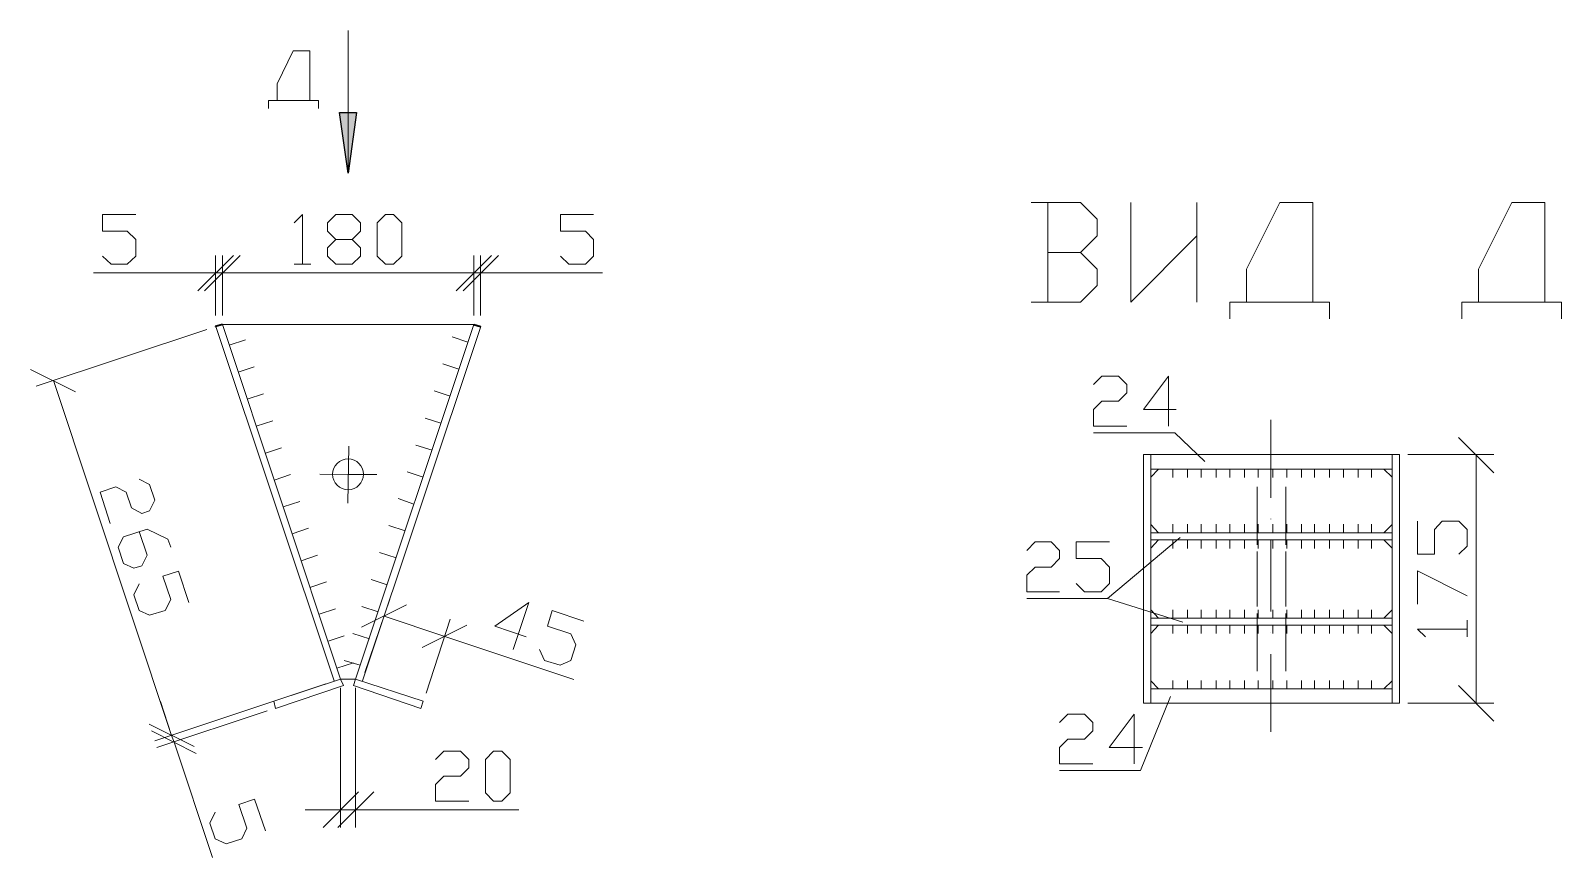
# Model space of a CAD drawing. Header units: millimetres. Extents: x -258556 to -95372, y 16759 to 83874.
# Drawn here: x -127445.9 to -127338.5, y 42029.7 to 42087.8 of the extents above; entities that cross this region are included whole.
import ezdxf

# ---------------------------------------------------------------- set-up
doc = ezdxf.new("R2010")
doc.units = ezdxf.units.MM
doc.header["$LTSCALE"] = 0.5

msp = doc.modelspace()

# ---------------------------------------------------------------- hatches: boundary and pattern name
msp.add_hatch(color=1).paths.add_polyline_path([(-127423.672, 42077.77), (-127424.258, 42082.038), (-127423.07, 42082.038)])

# ---------------------------------------------------------------- linework, layer by layer
at = {"color": 1, "linetype": 'Continuous', "lineweight": 18}
for points in [[(-127423.672, 42087.786), (-127423.672, 42077.77), (-127423.672, 42077.77)], [(-127423.672, 42077.77), (-127423.672, 42087.717), (-127423.672, 42087.717)], [(-127432.949, 42066.997), (-127424.653, 42042.112), (-127424.653, 42042.112)], [(-127423.139, 42042.249), (-127418.389, 42040.7), (-127418.561, 42040.184), (-127423.277, 42041.802), (-127423.139, 42042.249), (-127414.844, 42067.135), (-127432.467, 42067.135), (-127424.206, 42042.249), (-127423.999, 42041.802), (-127428.749, 42040.184), (-127428.887, 42040.7), (-127424.206, 42042.249)], [(-127414.362, 42066.997), (-127422.657, 42042.112), (-127422.657, 42042.112)]]:
    msp.add_lwpolyline(points, dxfattribs=at)
at = {"color": 0, "linetype": 'Continuous', "lineweight": 13}
msp.add_lwpolyline([(-127429.248, 42082.314), (-127429.248, 42082.882), (-127426.34, 42082.882), (-127426.34, 42086.375), (-127427.51, 42086.375), (-127428.646, 42084.052), (-127428.646, 42082.882), (-127425.738, 42082.882), (-127425.738, 42082.314)], dxfattribs=at)
at = {"color": 1, "linetype": 'Continuous', "lineweight": -2}
msp.add_lwpolyline([(-127423.672, 42077.77), (-127424.258, 42082.038), (-127423.07, 42082.038)], close=True, dxfattribs=at)
at = {"color": 7, "linetype": 'Continuous', "lineweight": 5, "true_color": 0x000007}
for points in [[(-127372.267, 42072.194), (-127371.097, 42073.365), (-127371.097, 42074.535), (-127372.267, 42075.705), (-127375.743, 42075.705)], [(-127374.573, 42075.705), (-127374.573, 42068.718), (-127374.573, 42068.718)], [(-127368.756, 42075.705), (-127368.756, 42068.718), (-127364.109, 42073.365), (-127364.109, 42068.718), (-127364.109, 42075.705)], [(-127361.803, 42067.548), (-127361.803, 42068.718), (-127355.986, 42068.718), (-127355.986, 42075.705), (-127358.292, 42075.705), (-127360.633, 42071.024), (-127360.633, 42068.718), (-127354.816, 42068.718), (-127354.816, 42067.548)], [(-127345.523, 42067.548), (-127345.523, 42068.718), (-127339.706, 42068.718), (-127339.706, 42075.705), (-127342.012, 42075.705), (-127344.353, 42071.024), (-127344.353, 42068.718), (-127338.536, 42068.718), (-127338.536, 42067.548)], [(-127375.743, 42068.718), (-127372.267, 42068.718), (-127371.097, 42069.888), (-127371.097, 42071.024), (-127372.267, 42072.194), (-127374.573, 42072.194)], [(-127371.372, 42062.935), (-127370.787, 42063.521), (-127369.617, 42063.521), (-127369.031, 42062.935), (-127369.031, 42062.35), (-127369.617, 42061.765), (-127370.787, 42061.765), (-127371.372, 42061.18), (-127371.372, 42060.01), (-127369.031, 42060.01)], [(-127365.555, 42061.18), (-127367.861, 42061.18), (-127366.106, 42063.521), (-127366.106, 42060.01)], [(-127358.912, 42060.457), (-127358.912, 42054.984), (-127358.912, 42054.984)], [(-127363.559, 42057.532), (-127365.658, 42059.528), (-127371.372, 42059.528)], [(-127343.286, 42056.74), (-127345.764, 42059.218), (-127345.764, 42059.218)], [(-127349.309, 42058.013), (-127343.286, 42058.013), (-127343.286, 42058.013)], [(-127344.525, 42040.563), (-127344.525, 42058.013), (-127344.525, 42058.013)], [(-127365.796, 42056.981), (-127365.796, 42056.396), (-127365.796, 42056.396)], [(-127364.763, 42056.981), (-127364.763, 42056.396), (-127364.763, 42056.396)], [(-127363.8, 42056.981), (-127363.8, 42056.396), (-127363.8, 42056.396)], [(-127362.767, 42056.981), (-127362.767, 42056.396), (-127362.767, 42056.396)], [(-127361.803, 42056.981), (-127361.803, 42056.396), (-127361.803, 42056.396)], [(-127360.771, 42056.981), (-127360.771, 42056.396), (-127360.771, 42056.396)], [(-127359.807, 42056.981), (-127359.807, 42056.396), (-127359.807, 42056.396)], [(-127358.774, 42056.981), (-127358.774, 42056.396), (-127358.774, 42056.396)], [(-127357.811, 42056.981), (-127357.811, 42056.396), (-127357.811, 42056.396)], [(-127356.778, 42056.981), (-127356.778, 42056.396), (-127356.778, 42056.396)], [(-127355.849, 42056.981), (-127355.849, 42056.396), (-127355.849, 42056.396)], [(-127354.816, 42056.981), (-127354.816, 42056.396), (-127354.816, 42056.396)], [(-127353.818, 42056.981), (-127353.818, 42056.396), (-127353.818, 42056.396)], [(-127352.785, 42056.981), (-127352.785, 42056.396), (-127352.785, 42056.396)], [(-127351.856, 42056.981), (-127351.856, 42056.396), (-127351.856, 42056.396)], [(-127359.876, 42051.68), (-127359.876, 42055.742), (-127359.876, 42055.742)], [(-127357.879, 42051.68), (-127357.879, 42055.742), (-127357.879, 42055.742)], [(-127365.796, 42052.506), (-127365.796, 42053.126), (-127365.796, 42053.126)], [(-127364.763, 42052.506), (-127364.763, 42053.126), (-127364.763, 42053.126)], [(-127363.8, 42052.506), (-127363.8, 42053.126), (-127363.8, 42053.126)], [(-127362.767, 42052.506), (-127362.767, 42053.126), (-127362.767, 42053.126)], [(-127361.803, 42052.506), (-127361.803, 42053.126), (-127361.803, 42053.126)], [(-127360.771, 42052.506), (-127360.771, 42053.126), (-127360.771, 42053.126)], [(-127359.807, 42052.506), (-127359.807, 42053.126), (-127359.807, 42053.126)], [(-127358.912, 42053.47), (-127358.912, 42053.504), (-127358.912, 42053.504)], [(-127358.774, 42052.506), (-127358.774, 42053.126), (-127358.774, 42053.126)], [(-127357.811, 42052.506), (-127357.811, 42053.126), (-127357.811, 42053.126)], [(-127356.778, 42052.506), (-127356.778, 42053.126), (-127356.778, 42053.126)], [(-127355.849, 42052.506), (-127355.849, 42053.126), (-127355.849, 42053.126)], [(-127354.816, 42052.506), (-127354.816, 42053.126), (-127354.816, 42053.126)], [(-127353.818, 42052.506), (-127353.818, 42053.126), (-127353.818, 42053.126)], [(-127352.785, 42052.506), (-127352.785, 42053.126), (-127352.785, 42053.126)], [(-127351.856, 42052.506), (-127351.856, 42053.126), (-127351.856, 42053.126)], [(-127345.729, 42051.026), (-127345.144, 42051.577), (-127345.144, 42052.747), (-127345.729, 42053.332), (-127346.9, 42053.332), (-127347.45, 42052.747), (-127347.45, 42051.026), (-127348.621, 42051.026), (-127348.621, 42053.332)], [(-127365.28, 42052.196), (-127370.374, 42047.894), (-127376.053, 42047.894)], [(-127376.053, 42051.267), (-127375.468, 42051.887), (-127374.332, 42051.887), (-127373.747, 42051.267), (-127373.747, 42050.716), (-127374.332, 42050.097), (-127375.468, 42050.097), (-127376.053, 42049.546), (-127376.053, 42048.376), (-127373.747, 42048.376)], [(-127372.577, 42048.961), (-127371.991, 42048.376), (-127370.821, 42048.376), (-127370.236, 42048.961), (-127370.236, 42050.097), (-127370.821, 42050.716), (-127372.577, 42050.716), (-127372.577, 42051.887), (-127370.236, 42051.887)], [(-127365.796, 42052.024), (-127365.796, 42051.405), (-127365.796, 42051.405)], [(-127364.763, 42052.024), (-127364.763, 42051.405), (-127364.763, 42051.405)], [(-127363.8, 42052.024), (-127363.8, 42051.405), (-127363.8, 42051.405)], [(-127362.767, 42052.024), (-127362.767, 42051.405), (-127362.767, 42051.405)], [(-127361.803, 42052.024), (-127361.803, 42051.405), (-127361.803, 42051.405)], [(-127360.771, 42052.024), (-127360.771, 42051.405), (-127360.771, 42051.405)], [(-127359.807, 42052.024), (-127359.807, 42051.405), (-127359.807, 42051.405)], [(-127358.912, 42051.99), (-127358.912, 42046.999), (-127358.912, 42046.999)], [(-127358.774, 42052.024), (-127358.774, 42051.405), (-127358.774, 42051.405)], [(-127357.811, 42052.024), (-127357.811, 42051.405), (-127357.811, 42051.405)], [(-127356.778, 42052.024), (-127356.778, 42051.405), (-127356.778, 42051.405)], [(-127355.849, 42052.024), (-127355.849, 42051.405), (-127355.849, 42051.405)], [(-127354.816, 42052.024), (-127354.816, 42051.405), (-127354.816, 42051.405)], [(-127353.818, 42052.024), (-127353.818, 42051.405), (-127353.818, 42051.405)], [(-127352.785, 42052.024), (-127352.785, 42051.405), (-127352.785, 42051.405)], [(-127351.856, 42052.024), (-127351.856, 42051.405), (-127351.856, 42051.405)], [(-127359.876, 42047.343), (-127359.876, 42051.198), (-127359.876, 42051.198)], [(-127357.879, 42047.343), (-127357.879, 42051.198), (-127357.879, 42051.198)], [(-127348.621, 42047.515), (-127348.621, 42049.856), (-127345.144, 42048.101)], [(-127370.374, 42047.894), (-127365.108, 42046.242), (-127365.108, 42046.242)], [(-127367.345, 42042.8), (-127367.345, 42047.102), (-127367.345, 42047.102)], [(-127365.796, 42046.517), (-127365.796, 42047.102), (-127365.796, 42047.102)], [(-127364.763, 42046.517), (-127364.763, 42047.102), (-127364.763, 42047.102)], [(-127363.8, 42046.517), (-127363.8, 42047.102), (-127363.8, 42047.102)], [(-127362.767, 42046.517), (-127362.767, 42047.102), (-127362.767, 42047.102)], [(-127361.803, 42046.517), (-127361.803, 42047.102), (-127361.803, 42047.102)], [(-127360.771, 42046.517), (-127360.771, 42047.102), (-127360.771, 42047.102)], [(-127359.876, 42042.8), (-127359.876, 42046.861), (-127359.876, 42046.861)], [(-127359.807, 42046.517), (-127359.807, 42047.102), (-127359.807, 42047.102)], [(-127358.774, 42046.517), (-127358.774, 42047.102), (-127358.774, 42047.102)], [(-127357.879, 42042.8), (-127357.879, 42046.861), (-127357.879, 42046.861)], [(-127357.811, 42046.517), (-127357.811, 42047.102), (-127357.811, 42047.102)], [(-127356.778, 42046.517), (-127356.778, 42047.102), (-127356.778, 42047.102)], [(-127355.849, 42046.517), (-127355.849, 42047.102), (-127355.849, 42047.102)], [(-127354.816, 42046.517), (-127354.816, 42047.102), (-127354.816, 42047.102)], [(-127353.818, 42046.517), (-127353.818, 42047.102), (-127353.818, 42047.102)], [(-127352.785, 42046.517), (-127352.785, 42047.102), (-127352.785, 42047.102)], [(-127351.856, 42046.517), (-127351.856, 42047.102), (-127351.856, 42047.102)], [(-127345.144, 42045.209), (-127345.144, 42046.38), (-127345.144, 42046.38)], [(-127365.796, 42046.035), (-127365.796, 42045.45), (-127365.796, 42045.45)], [(-127364.763, 42046.035), (-127364.763, 42045.45), (-127364.763, 42045.45)], [(-127363.8, 42046.035), (-127363.8, 42045.45), (-127363.8, 42045.45)], [(-127362.767, 42046.035), (-127362.767, 42045.45), (-127362.767, 42045.45)], [(-127361.803, 42046.035), (-127361.803, 42045.45), (-127361.803, 42045.45)], [(-127360.771, 42046.035), (-127360.771, 42045.45), (-127360.771, 42045.45)], [(-127359.807, 42046.035), (-127359.807, 42045.45), (-127359.807, 42045.45)], [(-127358.774, 42046.035), (-127358.774, 42045.45), (-127358.774, 42045.45)], [(-127357.811, 42046.035), (-127357.811, 42045.45), (-127357.811, 42045.45)], [(-127356.778, 42046.035), (-127356.778, 42045.45), (-127356.778, 42045.45)], [(-127355.849, 42046.035), (-127355.849, 42045.45), (-127355.849, 42045.45)], [(-127354.816, 42046.035), (-127354.816, 42045.45), (-127354.816, 42045.45)], [(-127353.818, 42046.035), (-127353.818, 42045.45), (-127353.818, 42045.45)], [(-127352.785, 42046.035), (-127352.785, 42045.45), (-127352.785, 42045.45)], [(-127351.856, 42046.035), (-127351.856, 42045.45), (-127351.856, 42045.45)], [(-127348.07, 42045.209), (-127348.621, 42045.76), (-127345.144, 42045.76)], [(-127358.912, 42044.005), (-127358.912, 42038.532), (-127358.912, 42038.532)], [(-127365.796, 42041.561), (-127365.796, 42042.146), (-127365.796, 42042.146)], [(-127364.763, 42041.561), (-127364.763, 42042.146), (-127364.763, 42042.146)], [(-127363.8, 42041.561), (-127363.8, 42042.146), (-127363.8, 42042.146)], [(-127362.767, 42041.561), (-127362.767, 42042.146), (-127362.767, 42042.146)], [(-127361.803, 42041.561), (-127361.803, 42042.146), (-127361.803, 42042.146)], [(-127360.771, 42041.561), (-127360.771, 42042.146), (-127360.771, 42042.146)], [(-127359.807, 42041.561), (-127359.807, 42042.146), (-127359.807, 42042.146)], [(-127358.774, 42041.561), (-127358.774, 42042.146), (-127358.774, 42042.146)], [(-127357.811, 42041.561), (-127357.811, 42042.146), (-127357.811, 42042.146)], [(-127356.778, 42041.561), (-127356.778, 42042.146), (-127356.778, 42042.146)], [(-127355.849, 42041.561), (-127355.849, 42042.146), (-127355.849, 42042.146)], [(-127354.816, 42041.561), (-127354.816, 42042.146), (-127354.816, 42042.146)], [(-127353.818, 42041.561), (-127353.818, 42042.146), (-127353.818, 42042.146)], [(-127352.785, 42041.561), (-127352.785, 42042.146), (-127352.785, 42042.146)], [(-127351.856, 42041.561), (-127351.856, 42042.146), (-127351.856, 42042.146)], [(-127365.968, 42041.01), (-127368.068, 42035.813), (-127373.747, 42035.813)], [(-127345.764, 42041.802), (-127343.286, 42039.289), (-127343.286, 42039.289)], [(-127349.894, 42040.563), (-127350.41, 42040.563), (-127350.41, 42040.563)], [(-127349.309, 42040.563), (-127343.286, 42040.563), (-127343.286, 42040.563)], [(-127373.747, 42039.186), (-127373.162, 42039.771), (-127371.991, 42039.771), (-127371.406, 42039.186), (-127371.406, 42038.601), (-127371.991, 42038.016), (-127373.162, 42038.016), (-127373.747, 42037.431), (-127373.747, 42036.295), (-127371.406, 42036.295)], [(-127367.93, 42037.431), (-127370.27, 42037.431), (-127368.515, 42039.771), (-127368.515, 42036.295)]]:
    msp.add_lwpolyline(points, dxfattribs=at)
at = {"color": 1, "linetype": 'Continuous', "lineweight": 13}
for points in [[(-127440.899, 42071.953), (-127440.297, 42071.385), (-127439.161, 42071.385), (-127438.559, 42071.953), (-127438.559, 42073.124), (-127439.161, 42073.709), (-127440.899, 42073.709), (-127440.899, 42074.862), (-127438.559, 42074.862)], [(-127427.441, 42074.294), (-127426.856, 42074.862), (-127426.856, 42071.385)], [(-127423.38, 42073.124), (-127422.795, 42072.538), (-127422.795, 42071.953), (-127423.38, 42071.385), (-127424.533, 42071.385), (-127425.118, 42071.953), (-127425.118, 42072.538), (-127424.533, 42073.124), (-127423.38, 42073.124), (-127422.795, 42073.709), (-127422.795, 42074.294), (-127423.38, 42074.862), (-127424.533, 42074.862), (-127425.118, 42074.294), (-127425.118, 42073.709), (-127424.533, 42073.124)], [(-127408.752, 42071.953), (-127408.184, 42071.385), (-127407.013, 42071.385), (-127406.445, 42071.953), (-127406.445, 42073.124), (-127407.013, 42073.709), (-127408.752, 42073.709), (-127408.752, 42074.862), (-127406.445, 42074.862)], [(-127434.205, 42069.51), (-127431.709, 42071.988), (-127431.709, 42071.988)], [(-127431.245, 42071.988), (-127433.74, 42069.51), (-127433.74, 42069.51)], [(-127431.245, 42071.988), (-127433.74, 42069.51), (-127433.74, 42069.51)], [(-127432.966, 42067.789), (-127432.966, 42071.988), (-127432.966, 42071.988)], [(-127432.484, 42067.789), (-127432.484, 42071.988), (-127432.484, 42071.988)], [(-127432.484, 42067.789), (-127432.484, 42071.988), (-127432.484, 42071.988)], [(-127427.441, 42071.385), (-127426.288, 42071.385), (-127426.288, 42071.385)], [(-127416.083, 42069.51), (-127413.605, 42071.988), (-127413.605, 42071.988)], [(-127416.083, 42069.51), (-127413.605, 42071.988), (-127413.605, 42071.988)], [(-127413.123, 42071.988), (-127415.601, 42069.51), (-127415.601, 42069.51)], [(-127414.844, 42067.789), (-127414.844, 42071.988), (-127414.844, 42071.988)], [(-127414.844, 42067.789), (-127414.844, 42071.988), (-127414.844, 42071.988)], [(-127414.379, 42067.789), (-127414.379, 42071.988), (-127414.379, 42071.988)], [(-127441.519, 42070.766), (-127432.966, 42070.766), (-127432.484, 42070.766), (-127429.988, 42070.766)], [(-127414.844, 42070.766), (-127432.484, 42070.766), (-127432.484, 42070.766)], [(-127405.809, 42070.766), (-127414.379, 42070.766), (-127414.844, 42070.766), (-127417.322, 42070.766)], [(-127433.568, 42066.79), (-127445.546, 42062.815), (-127445.546, 42062.815)], [(-127432.019, 42065.689), (-127430.866, 42066.068), (-127430.866, 42066.068)], [(-127415.257, 42065.895), (-127416.375, 42066.274), (-127416.375, 42066.274)], [(-127442.793, 42062.419), (-127445.942, 42063.985), (-127445.942, 42063.985)], [(-127431.382, 42063.796), (-127430.264, 42064.175), (-127430.264, 42064.175)], [(-127415.894, 42064.002), (-127417.012, 42064.381), (-127417.012, 42064.381)]]:
    msp.add_lwpolyline(points, dxfattribs=at)
msp.add_lwpolyline([(-127421.039, 42071.385), (-127421.624, 42071.953), (-127421.624, 42074.294), (-127421.039, 42074.862), (-127420.471, 42074.862), (-127419.886, 42074.294), (-127419.886, 42071.953), (-127420.471, 42071.385)], close=True, dxfattribs=at)
at = {"color": 1, "linetype": 'Continuous', "lineweight": 35}
for points in [[(-127432.484, 42067.152), (-127432.966, 42066.997), (-127432.966, 42066.997)], [(-127414.844, 42067.152), (-127414.379, 42066.997), (-127414.379, 42066.997)]]:
    msp.add_lwpolyline(points, dxfattribs=at)
at = {"color": 1, "linetype": 'Continuous', "lineweight": 5}
for points in [[(-127436.046, 42038.291), (-127444.341, 42063.211), (-127444.341, 42063.211)], [(-127416.496, 42062.109), (-127417.632, 42062.488), (-127417.632, 42062.488)], [(-127430.746, 42061.903), (-127429.61, 42062.281), (-127429.61, 42062.281)], [(-127430.126, 42060.01), (-127428.956, 42060.388), (-127428.956, 42060.388)], [(-127417.15, 42060.216), (-127418.251, 42060.56), (-127418.251, 42060.56)], [(-127429.472, 42058.117), (-127428.336, 42058.495), (-127428.336, 42058.495)], [(-127423.69, 42054.606), (-127423.621, 42058.599), (-127423.621, 42058.599)], [(-127417.769, 42058.323), (-127418.905, 42058.667), (-127418.905, 42058.667)], [(-127438.318, 42056.292), (-127437.595, 42055.914), (-127437.217, 42054.812), (-127437.595, 42054.055), (-127438.146, 42053.883), (-127438.869, 42054.262), (-127439.247, 42055.363), (-127439.97, 42055.742), (-127441.072, 42055.363), (-127440.349, 42053.16)], [(-127428.853, 42056.224), (-127427.717, 42056.602), (-127427.717, 42056.602)], [(-127425.652, 42056.637), (-127423.655, 42056.602), (-127421.659, 42056.602)], [(-127418.389, 42056.43), (-127419.525, 42056.809), (-127419.525, 42056.809)], [(-127428.233, 42054.331), (-127427.063, 42054.709), (-127427.063, 42054.709)], [(-127419.043, 42054.537), (-127420.144, 42054.916), (-127420.144, 42054.916)], [(-127438.318, 42052.61), (-127437.767, 42050.957), (-127438.146, 42050.2), (-127438.697, 42050.028), (-127439.419, 42050.372), (-127439.798, 42051.508), (-127439.419, 42052.231), (-127437.767, 42052.782), (-127436.322, 42052.059), (-127436.115, 42051.508)], [(-127427.579, 42052.437), (-127426.443, 42052.85), (-127426.443, 42052.85)], [(-127419.663, 42052.644), (-127420.798, 42053.023), (-127420.798, 42053.023)], [(-127426.96, 42050.544), (-127425.824, 42050.957), (-127425.824, 42050.957)], [(-127420.282, 42050.751), (-127421.452, 42051.129), (-127421.452, 42051.129)], [(-127438.318, 42048.927), (-127438.697, 42048.169), (-127438.318, 42047.068), (-127437.595, 42046.724), (-127436.494, 42047.068), (-127436.115, 42047.825), (-127436.666, 42049.477), (-127435.564, 42049.822), (-127434.842, 42047.619)], [(-127426.34, 42048.686), (-127425.17, 42049.064), (-127425.17, 42049.064)], [(-127420.936, 42048.858), (-127422.038, 42049.236), (-127422.038, 42049.236)], [(-127419.559, 42047.447), (-127422.726, 42045.898), (-127422.726, 42045.898)], [(-127422.485, 42042.697), (-127420.73, 42047.86), (-127420.73, 42047.86)], [(-127411.161, 42045.209), (-127413.364, 42045.967), (-127410.989, 42047.619), (-127412.09, 42044.314)], [(-127425.686, 42046.793), (-127424.55, 42047.171), (-127424.55, 42047.171)], [(-127421.556, 42046.965), (-127422.691, 42047.343), (-127422.691, 42047.343)], [(-127421.143, 42046.655), (-127416.875, 42045.244), (-127407.822, 42042.215)], [(-127418.183, 42041.251), (-127416.496, 42046.448), (-127416.496, 42046.448)], [(-127410.232, 42044.314), (-127409.887, 42043.557), (-127408.786, 42043.213), (-127408.029, 42043.557), (-127407.685, 42044.659), (-127408.029, 42045.416), (-127409.681, 42045.967), (-127409.337, 42047.068), (-127407.134, 42046.311)], [(-127425.066, 42044.9), (-127423.931, 42045.278), (-127423.931, 42045.278)], [(-127422.175, 42045.072), (-127423.345, 42045.45), (-127423.345, 42045.45)], [(-127418.458, 42044.452), (-127415.326, 42046.035), (-127415.326, 42046.035)], [(-127424.447, 42043.006), (-127423.277, 42043.385), (-127423.277, 42043.385)], [(-127422.829, 42043.213), (-127423.931, 42043.557), (-127423.931, 42043.557)], [(-127424.206, 42042.249), (-127423.139, 42042.249), (-127423.139, 42042.249)], [(-127425.239, 42041.905), (-127437.217, 42037.912), (-127437.217, 42037.912)], [(-127424.206, 42041.63), (-127424.206, 42031.82), (-127424.206, 42031.82)], [(-127423.139, 42041.63), (-127423.139, 42031.82), (-127423.139, 42031.82)], [(-127429.507, 42040.494), (-127437.217, 42037.912), (-127437.217, 42037.912)], [(-127429.334, 42040.012), (-127437.079, 42037.431), (-127437.079, 42037.431)], [(-127433.189, 42029.721), (-127435.874, 42037.809), (-127436.046, 42038.291), (-127436.838, 42040.666)], [(-127437.63, 42039.083), (-127434.463, 42037.499), (-127434.463, 42037.499)], [(-127437.63, 42039.083), (-127434.463, 42037.499), (-127434.463, 42037.499)], [(-127434.325, 42037.017), (-127437.457, 42038.601), (-127437.457, 42038.601)], [(-127417.529, 42036.604), (-127416.943, 42037.19), (-127415.773, 42037.19), (-127415.188, 42036.604), (-127415.188, 42036.019), (-127415.773, 42035.434), (-127416.943, 42035.434), (-127417.529, 42034.849), (-127417.529, 42033.679), (-127415.188, 42033.679)], [(-127432.983, 42032.887), (-127433.362, 42032.13), (-127432.983, 42031.028), (-127432.226, 42030.684), (-127431.124, 42031.028), (-127430.78, 42031.786), (-127431.331, 42033.438), (-127430.229, 42033.816), (-127429.472, 42031.579)], [(-127425.411, 42031.82), (-127422.932, 42034.333), (-127422.932, 42034.333)], [(-127421.865, 42034.333), (-127424.378, 42031.82), (-127424.378, 42031.82)], [(-127411.677, 42033.059), (-127423.139, 42033.059), (-127424.206, 42033.059), (-127426.684, 42033.059)]]:
    msp.add_lwpolyline(points, dxfattribs=at)
at = {"color": 7, "linetype": 'Continuous', "lineweight": 18, "true_color": 0x000007}
msp.add_lwpolyline([(-127367.861, 42040.563), (-127367.861, 42058.013), (-127349.894, 42058.013), (-127349.894, 42040.563)], close=True, dxfattribs=at)
for points in [[(-127367.345, 42058.013), (-127367.345, 42056.981), (-127350.41, 42056.981)], [(-127350.41, 42040.563), (-127350.41, 42058.013), (-127350.41, 42058.013)], [(-127367.345, 42040.563), (-127367.345, 42056.981), (-127367.345, 42056.981)], [(-127367.345, 42056.43), (-127366.794, 42056.981), (-127366.794, 42056.981)], [(-127350.41, 42056.43), (-127350.996, 42056.981), (-127350.996, 42056.981)], [(-127367.345, 42053.091), (-127366.794, 42052.506), (-127366.794, 42052.506)], [(-127350.41, 42053.091), (-127350.996, 42052.506), (-127350.996, 42052.506)], [(-127367.345, 42052.506), (-127350.41, 42052.506), (-127350.41, 42052.506)], [(-127367.345, 42052.024), (-127350.41, 42052.024), (-127350.41, 42052.024)], [(-127367.345, 42051.439), (-127366.794, 42052.024), (-127366.794, 42052.024)], [(-127350.41, 42051.439), (-127350.996, 42052.024), (-127350.996, 42052.024)], [(-127367.345, 42047.102), (-127366.794, 42046.517), (-127366.794, 42046.517)], [(-127367.345, 42046.517), (-127350.41, 42046.517), (-127350.41, 42046.517)], [(-127350.41, 42047.102), (-127350.996, 42046.517), (-127350.996, 42046.517)], [(-127367.345, 42046.035), (-127350.41, 42046.035), (-127350.41, 42046.035)], [(-127367.345, 42045.45), (-127366.794, 42046.035), (-127366.794, 42046.035)], [(-127350.41, 42045.45), (-127350.996, 42046.035), (-127350.996, 42046.035)], [(-127367.345, 42042.112), (-127366.794, 42041.561), (-127366.794, 42041.561)], [(-127350.41, 42042.112), (-127350.996, 42041.561), (-127350.996, 42041.561)], [(-127367.345, 42041.561), (-127350.41, 42041.561), (-127350.41, 42041.561)]]:
    msp.add_lwpolyline(points, dxfattribs=at)
at = {"color": 7, "linetype": 'Continuous', "lineweight": 5, "true_color": 0x000007}
msp.add_lwpolyline([(-127358.912, 42045.519), (-127358.912, 42045.519)], close=True, dxfattribs=at)
at = {"color": 1, "linetype": 'Continuous', "lineweight": 5}
msp.add_lwpolyline([(-127413.467, 42033.679), (-127414.018, 42034.264), (-127414.018, 42036.604), (-127413.467, 42037.19), (-127412.882, 42037.19), (-127412.297, 42036.604), (-127412.297, 42034.264), (-127412.882, 42033.679)], close=True, dxfattribs=at)
at = {"color": 1, "linetype": 'Continuous', "lineweight": 18}
msp.add_open_spline([(-127422.588, 42056.637), (-127422.588, 42057.222), (-127423.07, 42057.704), (-127423.655, 42057.704), (-127423.655, 42057.704), (-127424.275, 42057.704), (-127424.757, 42057.222), (-127424.757, 42056.637), (-127424.757, 42056.637), (-127424.757, 42056.017), (-127424.275, 42055.535), (-127423.655, 42055.535), (-127423.655, 42055.535), (-127423.07, 42055.535), (-127422.588, 42056.017), (-127422.588, 42056.637)], degree=3, knots=[0, 0, 0, 0, 0.0625, 0.0625, 0.0625, 0.062501, 0.125, 0.125, 0.125, 0.125001, 0.1875, 0.1875, 0.1875, 0.187501, 1, 1, 1, 1], dxfattribs=at)

doc.saveas('drawing.dxf')
